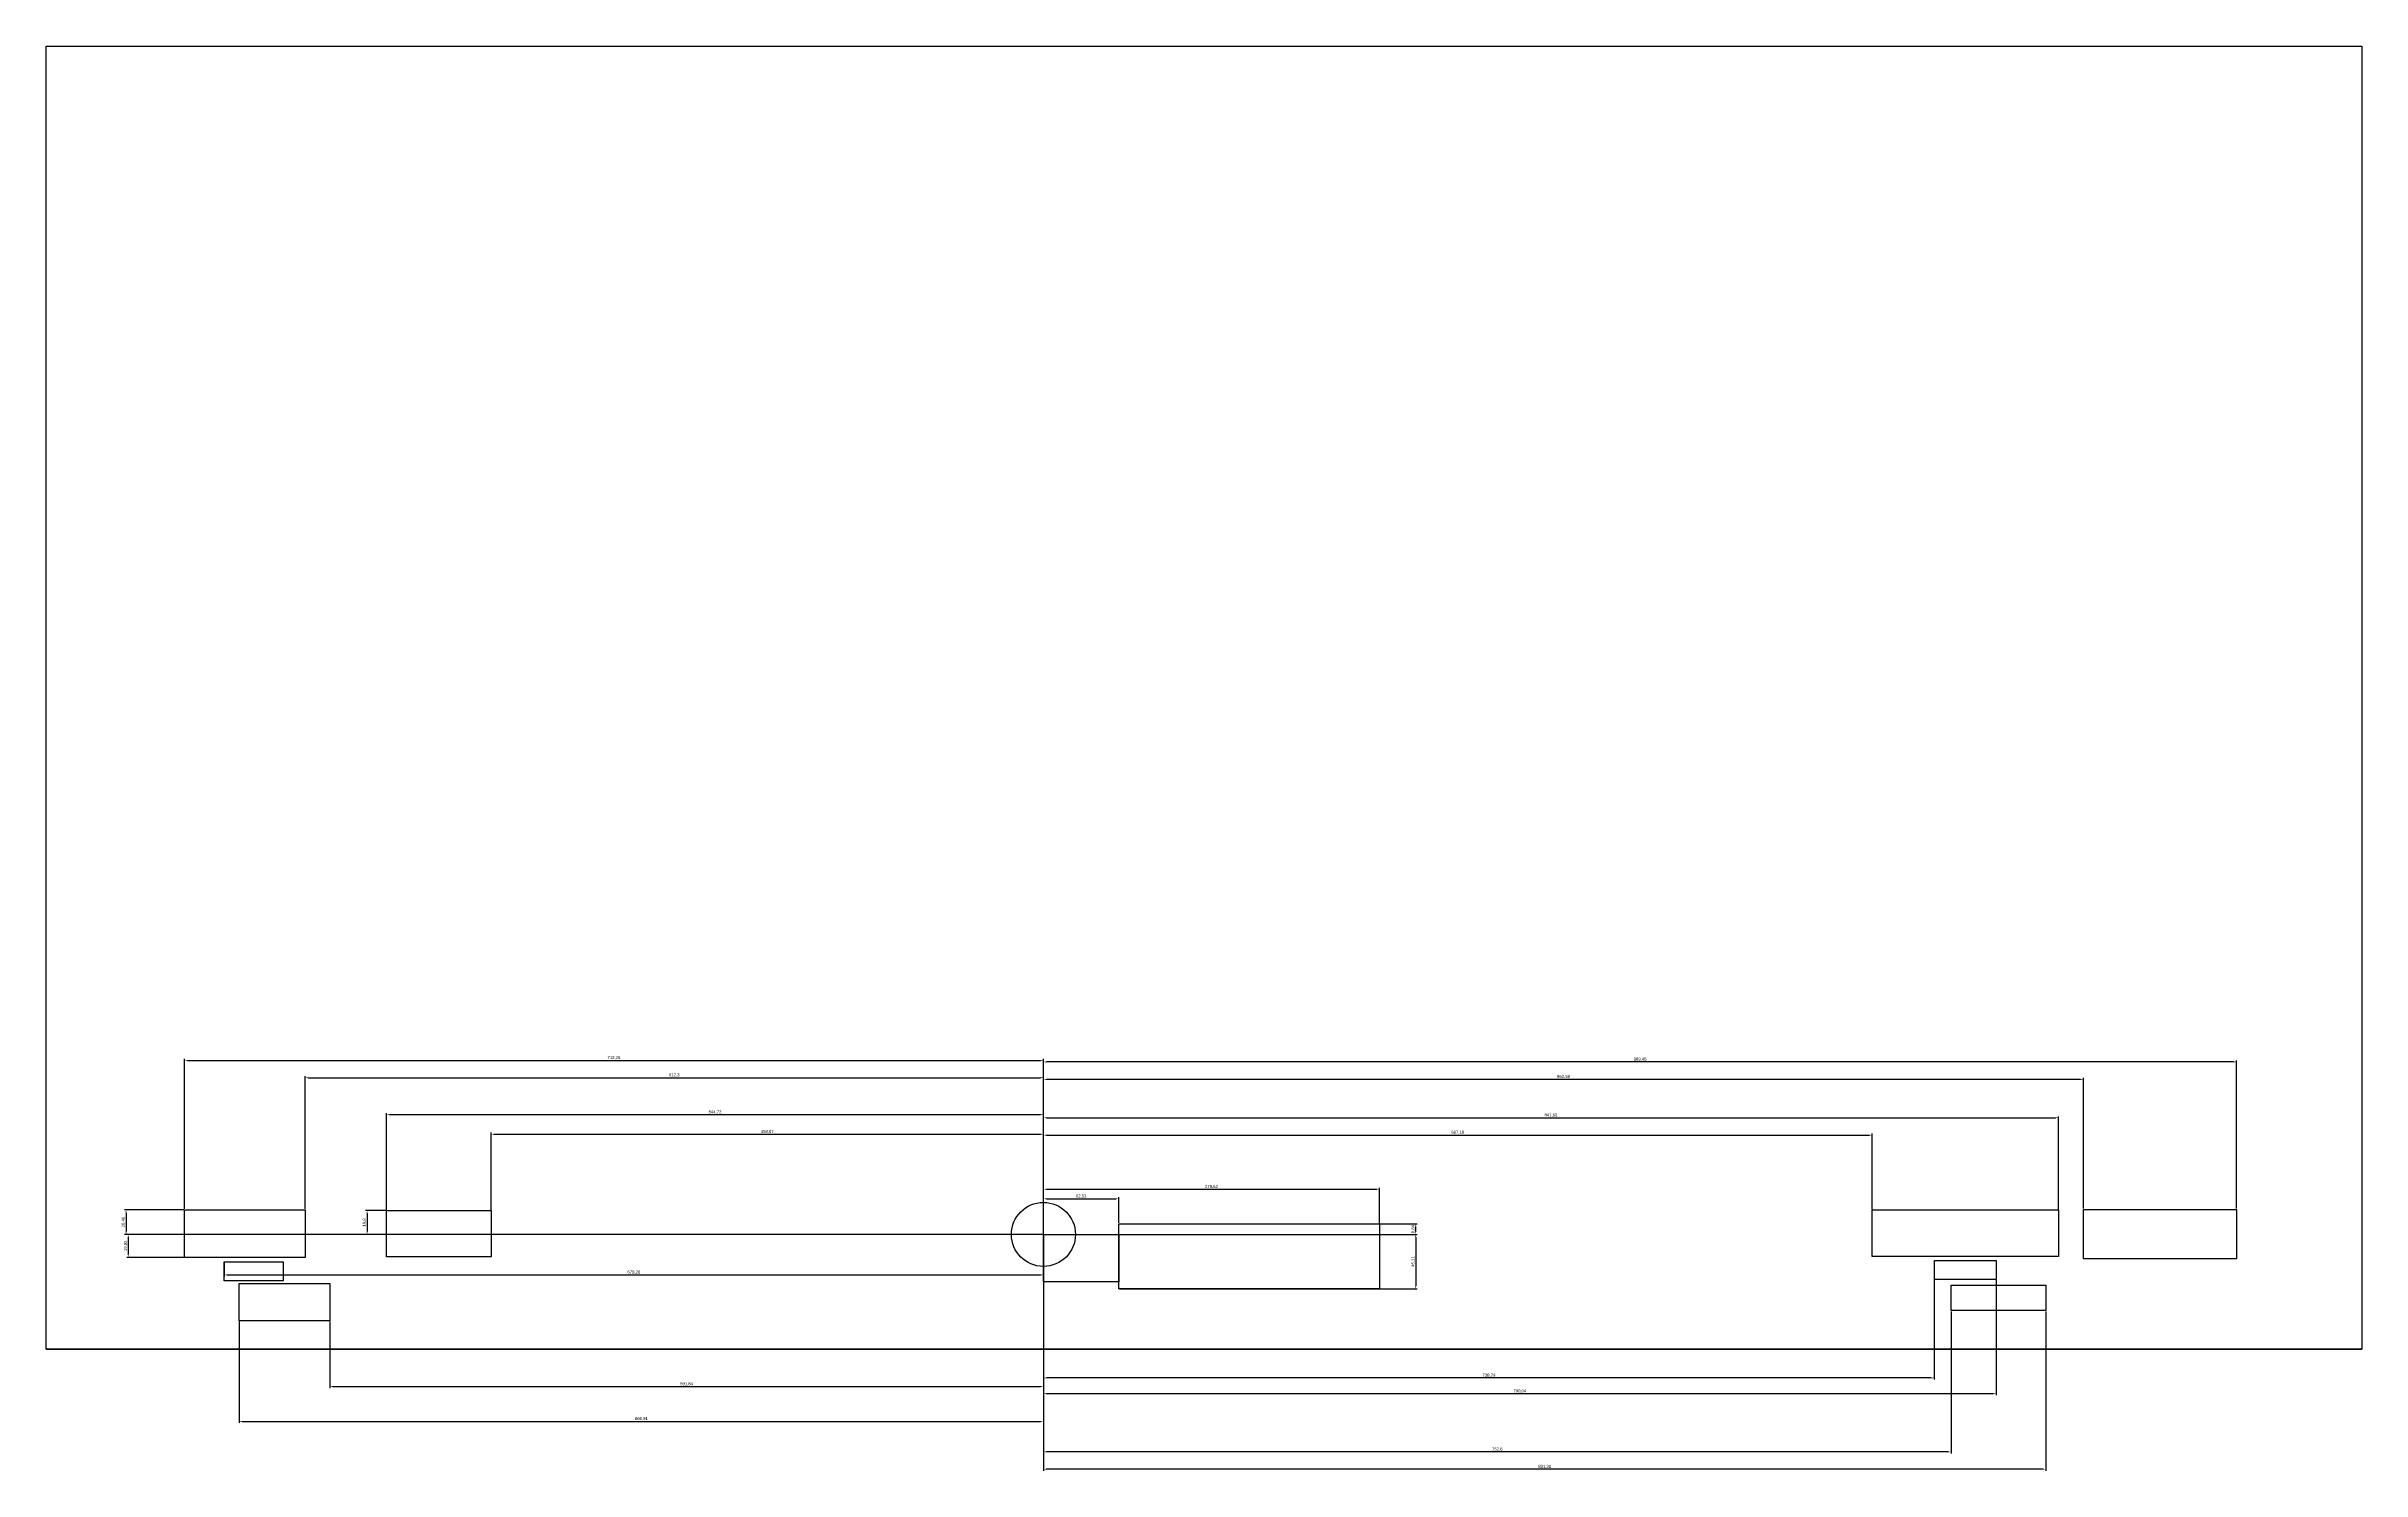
# Model space of a CAD drawing. Header units: millimetres. Extents: x 0 to 1920, y -101 to 1080.
import ezdxf

# ---------------------------------------------------------------- set-up
doc = ezdxf.new("R2010")
doc.units = ezdxf.units.MM
doc.styles.get("Standard").update_dxf_attribs({"font": 'arial.ttf'})
doc.dimstyles.new('ISO-25', dxfattribs={"dimtxt": 2.5, "dimasz": 2.5, "dimexe": 1.25, "dimexo": 0.625, "dimtad": 1, "dimtxsty": 'Standard', "dimcen": 2.5, "dimadec": 0, "dimazin": 0, "dimtfac": 1, "dimtmove": 0, "dimatfit": 3, "dimfxl": 1, "dimarcsym": 0})
picture_1 = doc.add_image_def('image1.png', size_in_pixel=(1920, 1080))

# ---------------------------------------------------------------- blocks, each defined once
blk = doc.blocks.new('*D3')
at = {"color": 0, "lineweight": -2, "transparency": 16777216}
for p, q in [((826.9, 94.4), (826.9, -61.3)), ((159.9, 22.7), (159.9, -61.3)), ((162.4, -60), (824.4, -60))]:
    blk.add_line(p, q, dxfattribs=at)
at = {"color": 0, "transparency": 16777216}
for points in [[(162.4, -59.6), (162.4, -60.4), (159.9, -60)], [(824.4, -59.6), (824.4, -60.4), (826.9, -60)]]:
    blk.add_solid(points, dxfattribs=at)
at = {"layer": 'Defpoints', "color": 0, "transparency": 16777216}
for p in [(826.9, 95), (159.9, 23.3), (826.9, -60)]:
    blk.add_point(p, dxfattribs=at)
at = {"color": 0, "transparency": 16777216, "insert": (493.4, -57.9), "char_height": 2.5, "attachment_point": 5}
blk.add_mtext('666,91', dxfattribs=at)
blk = doc.blocks.new('*D4')
at = {"color": 0, "lineweight": -2, "transparency": 16777216}
for p, q in [((826.9, 94.4), (826.9, -32.4)), ((235, 22.7), (235, -32.4)), ((237.5, -31.1), (824.4, -31.1))]:
    blk.add_line(p, q, dxfattribs=at)
at = {"color": 0, "transparency": 16777216}
for points in [[(237.5, -30.7), (237.5, -31.6), (235, -31.1)], [(824.4, -30.7), (824.4, -31.6), (826.9, -31.1)]]:
    blk.add_solid(points, dxfattribs=at)
at = {"layer": 'Defpoints', "color": 0, "transparency": 16777216}
for p in [(826.9, 95), (235, 23.3), (826.9, -31.1)]:
    blk.add_point(p, dxfattribs=at)
at = {"color": 0, "transparency": 16777216, "insert": (530.9, -29), "char_height": 2.5, "attachment_point": 5}
blk.add_mtext('591,84', dxfattribs=at)
blk = doc.blocks.new('*D7')
at = {"color": 0, "lineweight": -2, "transparency": 16777216}
for p, q in [((826.9, 94.4), (826.9, 60.2)), ((147.6, 71.7), (147.6, 60.2)), ((150.1, 61.4), (824.4, 61.4))]:
    blk.add_line(p, q, dxfattribs=at)
at = {"color": 0, "transparency": 16777216}
for points in [[(150.1, 61.9), (150.1, 61), (147.6, 61.4)], [(824.4, 61.9), (824.4, 61), (826.9, 61.4)]]:
    blk.add_solid(points, dxfattribs=at)
at = {"layer": 'Defpoints', "color": 0, "transparency": 16777216}
for p in [(826.9, 95), (147.6, 72.4), (826.9, 61.4)]:
    blk.add_point(p, dxfattribs=at)
at = {"color": 0, "transparency": 16777216, "insert": (487.2, 63.6), "char_height": 2.5, "attachment_point": 5}
blk.add_mtext('679,26', dxfattribs=at)
blk = doc.blocks.new('*D8')
at = {"color": 0, "lineweight": -2, "transparency": 16777216}
for p, q in [((114.6, 116.1), (114.6, 240.5)), ((117.1, 239.3), (824.4, 239.3)), ((826.9, 95.6), (826.9, 240.5))]:
    blk.add_line(p, q, dxfattribs=at)
at = {"color": 0, "transparency": 16777216}
for points in [[(117.1, 239.7), (117.1, 238.9), (114.6, 239.3)], [(824.4, 239.7), (824.4, 238.9), (826.9, 239.3)]]:
    blk.add_solid(points, dxfattribs=at)
at = {"layer": 'Defpoints', "color": 0, "transparency": 16777216}
for p in [(826.9, 239.3), (114.6, 115.5), (826.9, 95)]:
    blk.add_point(p, dxfattribs=at)
at = {"color": 0, "transparency": 16777216, "insert": (470.7, 241.4), "char_height": 2.5, "attachment_point": 5}
blk.add_mtext('712,26', dxfattribs=at)
blk = doc.blocks.new('*D9')
at = {"color": 0, "lineweight": -2, "transparency": 16777216}
for p, q in [((214.6, 116.1), (214.6, 226.2)), ((217.1, 224.9), (824.4, 224.9)), ((826.9, 95.6), (826.9, 226.2))]:
    blk.add_line(p, q, dxfattribs=at)
at = {"color": 0, "transparency": 16777216}
for points in [[(217.1, 225.4), (217.1, 224.5), (214.6, 224.9)], [(824.4, 225.4), (824.4, 224.5), (826.9, 224.9)]]:
    blk.add_solid(points, dxfattribs=at)
at = {"layer": 'Defpoints', "color": 0, "transparency": 16777216}
for p in [(826.9, 224.9), (214.6, 115.5), (826.9, 95)]:
    blk.add_point(p, dxfattribs=at)
at = {"color": 0, "transparency": 16777216, "insert": (520.7, 227.1), "char_height": 2.5, "attachment_point": 5}
blk.add_mtext('612,3', dxfattribs=at)
blk = doc.blocks.new('*D10')
at = {"color": 0, "lineweight": -2, "transparency": 16777216}
for p, q in [((114, 115.5), (64.9, 115.5)), ((66.1, 113), (66.1, 97.5)), ((826.2, 95), (64.9, 95))]:
    blk.add_line(p, q, dxfattribs=at)
at = {"color": 0, "transparency": 16777216}
for points in [[(65.7, 113), (66.5, 113), (66.1, 115.5)], [(65.7, 97.5), (66.5, 97.5), (66.1, 95)]]:
    blk.add_solid(points, dxfattribs=at)
at = {"layer": 'Defpoints', "color": 0, "transparency": 16777216}
for p in [(114.6, 115.5), (66.1, 95), (826.9, 95)]:
    blk.add_point(p, dxfattribs=at)
at = {"color": 0, "transparency": 16777216, "insert": (64, 105.2), "char_height": 2.5, "attachment_point": 5, "rotation": 90}
blk.add_mtext('20,46', dxfattribs=at)
blk = doc.blocks.new('*D11')
at = {"color": 0, "lineweight": -2, "transparency": 16777216}
for p, q in [((826.2, 95), (66.7, 95)), ((67.9, 92.5), (67.9, 78.5)), ((114, 76), (66.7, 76))]:
    blk.add_line(p, q, dxfattribs=at)
at = {"color": 0, "transparency": 16777216}
for points in [[(67.5, 92.5), (68.3, 92.5), (67.9, 95)], [(67.5, 78.5), (68.3, 78.5), (67.9, 76)]]:
    blk.add_solid(points, dxfattribs=at)
at = {"layer": 'Defpoints', "color": 0, "transparency": 16777216}
for p in [(826.9, 95), (67.9, 76), (114.6, 76)]:
    blk.add_point(p, dxfattribs=at)
at = {"color": 0, "transparency": 16777216, "insert": (65.8, 85.5), "char_height": 2.5, "attachment_point": 5, "rotation": 90}
blk.add_mtext('19,02', dxfattribs=at)
blk = doc.blocks.new('*D12')
at = {"color": 0, "lineweight": -2, "transparency": 16777216}
for p, q in [((282.1, 115.4), (282.1, 195.6)), ((284.6, 194.3), (824.4, 194.3)), ((826.9, 95.6), (826.9, 195.6))]:
    blk.add_line(p, q, dxfattribs=at)
at = {"color": 0, "transparency": 16777216}
for points in [[(284.6, 194.7), (284.6, 193.9), (282.1, 194.3)], [(824.4, 194.7), (824.4, 193.9), (826.9, 194.3)]]:
    blk.add_solid(points, dxfattribs=at)
at = {"layer": 'Defpoints', "color": 0, "transparency": 16777216}
for p in [(826.9, 194.3), (282.1, 114.8), (826.9, 95)]:
    blk.add_point(p, dxfattribs=at)
at = {"color": 0, "transparency": 16777216, "insert": (554.5, 196.4), "char_height": 2.5, "attachment_point": 5}
blk.add_mtext('544,72', dxfattribs=at)
blk = doc.blocks.new('*D13')
at = {"color": 0, "lineweight": -2, "transparency": 16777216}
for p, q in [((368.8, 115.4), (368.8, 179.4)), ((371.3, 178.1), (824.4, 178.1)), ((826.9, 95.6), (826.9, 179.4))]:
    blk.add_line(p, q, dxfattribs=at)
at = {"color": 0, "transparency": 16777216}
for points in [[(371.3, 178.5), (371.3, 177.7), (368.8, 178.1)], [(824.4, 178.5), (824.4, 177.7), (826.9, 178.1)]]:
    blk.add_solid(points, dxfattribs=at)
at = {"layer": 'Defpoints', "color": 0, "transparency": 16777216}
for p in [(826.9, 178.1), (368.8, 114.8), (826.9, 95)]:
    blk.add_point(p, dxfattribs=at)
at = {"color": 0, "transparency": 16777216, "insert": (597.8, 180.2), "char_height": 2.5, "attachment_point": 5}
blk.add_mtext('458,07', dxfattribs=at)
blk = doc.blocks.new('*D14')
at = {"color": 0, "lineweight": -2, "transparency": 16777216}
for p, q in [((281.5, 114.8), (264.8, 114.8)), ((266, 112.3), (266, 97.5)), ((826.2, 95), (264.8, 95))]:
    blk.add_line(p, q, dxfattribs=at)
at = {"color": 0, "transparency": 16777216}
for points in [[(265.6, 112.3), (266.4, 112.3), (266, 114.8)], [(265.6, 97.5), (266.4, 97.5), (266, 95)]]:
    blk.add_solid(points, dxfattribs=at)
at = {"layer": 'Defpoints', "color": 0, "transparency": 16777216}
for p in [(282.1, 114.8), (266, 95), (826.9, 95)]:
    blk.add_point(p, dxfattribs=at)
at = {"color": 0, "transparency": 16777216, "insert": (263.9, 104.9), "char_height": 2.5, "attachment_point": 5, "rotation": 90}
blk.add_mtext('19,8', dxfattribs=at)
blk = doc.blocks.new('*D15')
at = {"color": 0, "lineweight": -2, "transparency": 16777216}
for p, q in [((826.9, 95.6), (826.9, 178.6)), ((829.4, 177.3), (1511.5, 177.3)), ((1514, 116), (1514, 178.6))]:
    blk.add_line(p, q, dxfattribs=at)
at = {"color": 0, "transparency": 16777216}
for points in [[(829.4, 177.8), (829.4, 176.9), (826.9, 177.3)], [(1511.5, 177.8), (1511.5, 176.9), (1514, 177.3)]]:
    blk.add_solid(points, dxfattribs=at)
at = {"layer": 'Defpoints', "color": 0, "transparency": 16777216}
for p in [(1514, 177.3), (1514, 115.3), (826.9, 95)]:
    blk.add_point(p, dxfattribs=at)
at = {"color": 0, "transparency": 16777216, "insert": (1170.4, 179.5), "char_height": 2.5, "attachment_point": 5}
blk.add_mtext('687,18', dxfattribs=at)
blk = doc.blocks.new('*D16')
at = {"color": 0, "lineweight": -2, "transparency": 16777216}
for p, q in [((826.9, 95.6), (826.9, 192.9)), ((1668.5, 116), (1668.5, 192.9)), ((829.4, 191.7), (1666, 191.7))]:
    blk.add_line(p, q, dxfattribs=at)
at = {"color": 0, "transparency": 16777216}
for points in [[(829.4, 192.1), (829.4, 191.3), (826.9, 191.7)], [(1666, 192.1), (1666, 191.3), (1668.5, 191.7)]]:
    blk.add_solid(points, dxfattribs=at)
at = {"layer": 'Defpoints', "color": 0, "transparency": 16777216}
for p in [(1668.5, 191.7), (1668.5, 115.3), (826.9, 95)]:
    blk.add_point(p, dxfattribs=at)
at = {"color": 0, "transparency": 16777216, "insert": (1247.7, 193.8), "char_height": 2.5, "attachment_point": 5}
blk.add_mtext('841,62', dxfattribs=at)
blk = doc.blocks.new('*D17')
at = {"color": 0, "lineweight": -2, "transparency": 16777216}
for p, q in [((826.9, 95.6), (826.9, 224.9)), ((829.4, 223.6), (1686.9, 223.6)), ((1689.4, 116.4), (1689.4, 224.9))]:
    blk.add_line(p, q, dxfattribs=at)
at = {"color": 0, "transparency": 16777216}
for points in [[(829.4, 224), (829.4, 223.2), (826.9, 223.6)], [(1686.9, 224), (1686.9, 223.2), (1689.4, 223.6)]]:
    blk.add_solid(points, dxfattribs=at)
at = {"layer": 'Defpoints', "color": 0, "transparency": 16777216}
for p in [(1689.4, 223.6), (1689.4, 115.7), (826.9, 95)]:
    blk.add_point(p, dxfattribs=at)
at = {"color": 0, "transparency": 16777216, "insert": (1258.1, 225.8), "char_height": 2.5, "attachment_point": 5}
blk.add_mtext('862,58', dxfattribs=at)
blk = doc.blocks.new('*D18')
at = {"color": 0, "lineweight": -2, "transparency": 16777216}
for p, q in [((826.9, 95.6), (826.9, 239.2)), ((1813.8, 238), (829.4, 238)), ((1816.3, 116.4), (1816.3, 239.2))]:
    blk.add_line(p, q, dxfattribs=at)
at = {"color": 0, "transparency": 16777216}
for points in [[(829.4, 238.4), (829.4, 237.5), (826.9, 238)], [(1813.8, 238.4), (1813.8, 237.5), (1816.3, 238)]]:
    blk.add_solid(points, dxfattribs=at)
at = {"layer": 'Defpoints', "color": 0, "transparency": 16777216}
for p in [(826.9, 238), (1816.3, 115.7), (826.9, 95)]:
    blk.add_point(p, dxfattribs=at)
at = {"color": 0, "transparency": 16777216, "insert": (1321.6, 240.1), "char_height": 2.5, "attachment_point": 5}
blk.add_mtext('989,45', dxfattribs=at)
blk = doc.blocks.new('*D19')
at = {"color": 0, "lineweight": -2, "transparency": 16777216}
for p, q in [((826.9, 94.4), (826.9, -25.3)), ((1565.6, 72.8), (1565.6, -25.3)), ((1563.1, -24), (829.4, -24))]:
    blk.add_line(p, q, dxfattribs=at)
at = {"color": 0, "transparency": 16777216}
for points in [[(829.4, -23.6), (829.4, -24.4), (826.9, -24)], [(1563.1, -23.6), (1563.1, -24.4), (1565.6, -24)]]:
    blk.add_solid(points, dxfattribs=at)
at = {"layer": 'Defpoints', "color": 0, "transparency": 16777216}
for p in [(826.9, 95), (1565.6, 73.4), (826.9, -24)]:
    blk.add_point(p, dxfattribs=at)
at = {"color": 0, "transparency": 16777216, "insert": (1196.3, -21.9), "char_height": 2.5, "attachment_point": 5}
blk.add_mtext('738,79', dxfattribs=at)
blk = doc.blocks.new('*D20')
at = {"color": 0, "lineweight": -2, "transparency": 16777216}
for p, q in [((826.9, 94.4), (826.9, -38.3)), ((1616.9, 57), (1616.9, -38.3)), ((1614.4, -37.1), (829.4, -37.1))]:
    blk.add_line(p, q, dxfattribs=at)
at = {"color": 0, "transparency": 16777216}
for points in [[(829.4, -36.6), (829.4, -37.5), (826.9, -37.1)], [(1614.4, -36.6), (1614.4, -37.5), (1616.9, -37.1)]]:
    blk.add_solid(points, dxfattribs=at)
at = {"layer": 'Defpoints', "color": 0, "transparency": 16777216}
for p in [(826.9, 95), (1616.9, 57.6), (826.9, -37.1)]:
    blk.add_point(p, dxfattribs=at)
at = {"color": 0, "transparency": 16777216, "insert": (1221.9, -34.9), "char_height": 2.5, "attachment_point": 5}
blk.add_mtext('790,04', dxfattribs=at)
blk = doc.blocks.new('*D21')
at = {"color": 0, "lineweight": -2, "transparency": 16777216}
for p, q in [((826.9, 94.4), (826.9, -86.5)), ((1579.5, 31.2), (1579.5, -86.5)), ((1577, -85.3), (829.4, -85.3))]:
    blk.add_line(p, q, dxfattribs=at)
at = {"color": 0, "transparency": 16777216}
for points in [[(829.4, -84.9), (829.4, -85.7), (826.9, -85.3)], [(1577, -84.9), (1577, -85.7), (1579.5, -85.3)]]:
    blk.add_solid(points, dxfattribs=at)
at = {"layer": 'Defpoints', "color": 0, "transparency": 16777216}
for p in [(826.9, 95), (1579.5, 31.8), (826.9, -85.3)]:
    blk.add_point(p, dxfattribs=at)
at = {"color": 0, "transparency": 16777216, "insert": (1203.2, -83.2), "char_height": 2.5, "attachment_point": 5}
blk.add_mtext('752,6', dxfattribs=at)
blk = doc.blocks.new('*D22')
at = {"color": 0, "lineweight": -2, "transparency": 16777216}
for p, q in [((826.9, 94.4), (826.9, -100.9)), ((1658.2, 31.2), (1658.2, -100.9)), ((1655.7, -99.6), (829.4, -99.6))]:
    blk.add_line(p, q, dxfattribs=at)
at = {"color": 0, "transparency": 16777216}
for points in [[(829.4, -99.2), (829.4, -100), (826.9, -99.6)], [(1655.7, -99.2), (1655.7, -100), (1658.2, -99.6)]]:
    blk.add_solid(points, dxfattribs=at)
at = {"layer": 'Defpoints', "color": 0, "transparency": 16777216}
for p in [(826.9, 95), (1658.2, 31.8), (826.9, -99.6)]:
    blk.add_point(p, dxfattribs=at)
at = {"color": 0, "transparency": 16777216, "insert": (1242.5, -97.5), "char_height": 2.5, "attachment_point": 5}
blk.add_mtext('831,31', dxfattribs=at)
blk = doc.blocks.new('*D23')
at = {"color": 0, "lineweight": -2, "transparency": 16777216}
for p, q in [((890, 103.8), (1136.9, 103.8)), ((1135.6, 97.5), (1135.6, 101.3)), ((827.5, 95), (1136.9, 95))]:
    blk.add_line(p, q, dxfattribs=at)
at = {"color": 0, "transparency": 16777216}
for points in [[(1135.2, 101.3), (1136, 101.3), (1135.6, 103.8)], [(1135.2, 97.5), (1136, 97.5), (1135.6, 95)]]:
    blk.add_solid(points, dxfattribs=at)
at = {"layer": 'Defpoints', "color": 0, "transparency": 16777216}
for p in [(889.4, 103.8), (1135.6, 103.8), (826.9, 95)]:
    blk.add_point(p, dxfattribs=at)
at = {"color": 0, "transparency": 16777216, "insert": (1133.5, 99.4), "char_height": 2.5, "attachment_point": 5, "rotation": 90}
blk.add_mtext('8,84', dxfattribs=at)
blk = doc.blocks.new('*D24')
at = {"color": 0, "lineweight": -2, "transparency": 16777216}
for p, q in [((827.5, 95), (1136.9, 95)), ((1135.6, 92.5), (1135.6, 52.4)), ((890, 49.9), (1136.9, 49.9))]:
    blk.add_line(p, q, dxfattribs=at)
at = {"color": 0, "transparency": 16777216}
for points in [[(1135.2, 92.5), (1136, 92.5), (1135.6, 95)], [(1135.2, 52.4), (1136, 52.4), (1135.6, 49.9)]]:
    blk.add_solid(points, dxfattribs=at)
at = {"layer": 'Defpoints', "color": 0, "transparency": 16777216}
for p in [(826.9, 95), (889.4, 49.9), (1135.6, 49.9)]:
    blk.add_point(p, dxfattribs=at)
at = {"color": 0, "transparency": 16777216, "insert": (1133.5, 72.5), "char_height": 2.5, "attachment_point": 5, "rotation": 90}
blk.add_mtext('45,11', dxfattribs=at)
blk = doc.blocks.new('*D25')
at = {"color": 0, "lineweight": -2, "transparency": 16777216}
for p, q in [((826.9, 95.6), (826.9, 125.8)), ((829.4, 124.5), (886.9, 124.5)), ((889.4, 104.5), (889.4, 125.8))]:
    blk.add_line(p, q, dxfattribs=at)
at = {"color": 0, "transparency": 16777216}
for points in [[(829.4, 125), (829.4, 124.1), (826.9, 124.5)], [(886.9, 125), (886.9, 124.1), (889.4, 124.5)]]:
    blk.add_solid(points, dxfattribs=at)
at = {"layer": 'Defpoints', "color": 0, "transparency": 16777216}
for p in [(889.4, 124.5), (889.4, 103.8), (826.9, 95)]:
    blk.add_point(p, dxfattribs=at)
at = {"color": 0, "transparency": 16777216, "insert": (858.1, 126.7), "char_height": 2.5, "attachment_point": 5}
blk.add_mtext('62,53', dxfattribs=at)
blk = doc.blocks.new('*D26')
at = {"color": 0, "lineweight": -2, "transparency": 16777216}
for p, q in [((826.9, 95.6), (826.9, 133.7)), ((829.4, 132.5), (1103, 132.5)), ((1105.5, 104.4), (1105.5, 133.7))]:
    blk.add_line(p, q, dxfattribs=at)
at = {"color": 0, "transparency": 16777216}
for points in [[(829.4, 132.9), (829.4, 132.1), (826.9, 132.5)], [(1103, 132.9), (1103, 132.1), (1105.5, 132.5)]]:
    blk.add_solid(points, dxfattribs=at)
at = {"layer": 'Defpoints', "color": 0, "transparency": 16777216}
for p in [(1105.5, 132.5), (1105.5, 103.7), (826.9, 95)]:
    blk.add_point(p, dxfattribs=at)
at = {"color": 0, "transparency": 16777216, "insert": (966.2, 134.6), "char_height": 2.5, "attachment_point": 5}
blk.add_mtext('278,62', dxfattribs=at)

msp = doc.modelspace()

# ---------------------------------------------------------------- linework, layer by layer
for p, q in [((0, 0), (0, 1080)), ((0, 1080), (1920, 1080)), ((0, 0), (1920, 0))]:
    msp.add_line(p, q)
for points in [[(114.596, 115.471), (214.557, 115.471), (214.557, 75.992), (114.596, 75.992)], [(1514.037, 115.346), (1668.474, 115.346), (1668.474, 76.637), (1514.037, 76.637)], [(1689.434, 115.741), (1816.303, 115.741), (1816.303, 74.662), (1689.434, 74.662)], [(282.135, 114.807), (368.786, 114.807), (368.786, 76.348), (282.135, 76.348)], [(889.389, 103.847), (1105.475, 103.738), (1105.471, 49.786), (889.384, 49.895)], [(826.857, 95.007), (889.384, 95.007), (889.384, 55.752), (826.857, 55.752)], [(147.602, 72.367), (196.484, 72.367), (196.484, 56.513), (147.602, 56.513)], [(1565.643, 73.443), (1616.899, 73.443), (1616.899, 57.634), (1565.643, 57.634)], [(159.945, 54.396), (235.02, 54.396), (235.02, 23.314), (159.945, 23.314)], [(1579.455, 52.911), (1658.164, 52.911), (1658.164, 31.821), (1579.455, 31.821)]]:
    msp.add_lwpolyline(points, close=True)
msp.add_circle((826.857, 95.007), 26.536)

# ---------------------------------------------------------------- dimensions: what is measured, and where the dimension line sits
for base, p1, p2, picture, middle in [((826.857, 239.291), (114.596, 115.471), (826.857, 95.007), '*D8', (470.727, 241.418)), ((826.857, 237.966), (1816.303, 115.741), (826.857, 95.007), '*D18', (1321.58, 240.093)), ((826.857, 224.935), (214.557, 115.471), (826.857, 95.007), '*D9', (520.707, 227.062)), ((1689.434, 223.628), (826.857, 95.007), (1689.434, 115.741), '*D17', (1258.146, 225.756)), ((826.857, 194.315), (282.135, 114.807), (826.857, 95.007), '*D12', (554.496, 196.442)), ((1668.474, 191.684), (826.857, 95.007), (1668.474, 115.346), '*D16', (1247.666, 193.812)), ((826.857, 178.109), (368.786, 114.807), (826.857, 95.007), '*D13', (597.822, 180.237)), ((1514.037, 177.347), (826.857, 95.007), (1514.037, 115.346), '*D15', (1170.447, 179.475)), ((1105.475, 132.473), (826.857, 95.007), (1105.475, 103.738), '*D26', (966.166, 134.6)), ((889.389, 124.548), (826.857, 95.007), (889.389, 103.847), '*D25', (858.123, 126.675)), ((826.8571, 61.4335), (147.602, 72.3675), (826.8571, 95.0072), '*D7', (487.2296, 63.5609)), ((826.857, -60.015), (159.945, 23.314), (826.857, 95.007), '*D3', (493.401, -57.887)), ((826.857, -31.134), (235.02, 23.314), (826.857, 95.007), '*D4', (530.938, -29.006)), ((826.857, -24.024), (1565.643, 73.443), (826.857, 95.007), '*D19', (1196.25, -21.897)), ((826.857, -37.058), (1616.899, 57.634), (826.857, 95.007), '*D20', (1221.878, -34.931)), ((826.857, -85.283), (1579.455, 31.821), (826.857, 95.007), '*D21', (1203.156, -83.156)), ((826.857, -99.621), (1658.164, 31.821), (826.857, 95.007), '*D22', (1242.51, -97.493))]:
    dim = msp.add_linear_dim(base=base, p1=p1, p2=p2, dimstyle='ISO-25')
    dim.commit()
    dim.dimension.update_dxf_attribs({"geometry": picture, "text_midpoint": middle})
for base, p1, p2, picture, middle in [((66.112, 95.007), (114.596, 115.471), (826.857, 95.007), '*D10', (63.985, 105.239)), ((266.01, 95.007), (282.135, 114.807), (826.857, 95.007), '*D14', (263.882, 104.907)), ((1135.613, 103.847), (826.857, 95.007), (889.389, 103.847), '*D23', (1133.485, 99.427)), ((67.9081, 75.9919), (826.8571, 95.0072), (114.5964, 75.9919), '*D11', (65.7807, 85.4996)), ((1135.613, 49.895), (826.857, 95.007), (889.384, 49.895), '*D24', (1133.485, 72.451))]:
    dim = msp.add_linear_dim(base=base, p1=p1, p2=p2, angle=90, dimstyle='ISO-25')
    dim.commit()
    dim.dimension.update_dxf_attribs({"geometry": picture, "text_midpoint": middle})

# ---------------------------------------------------------------- pictures from other files: only their frames are drawn
image = msp.add_image(picture_1, insert=(0, 0), size_in_units=(1920, 1080))
image.dxf.flags = 7

doc.saveas('drawing.dxf')
